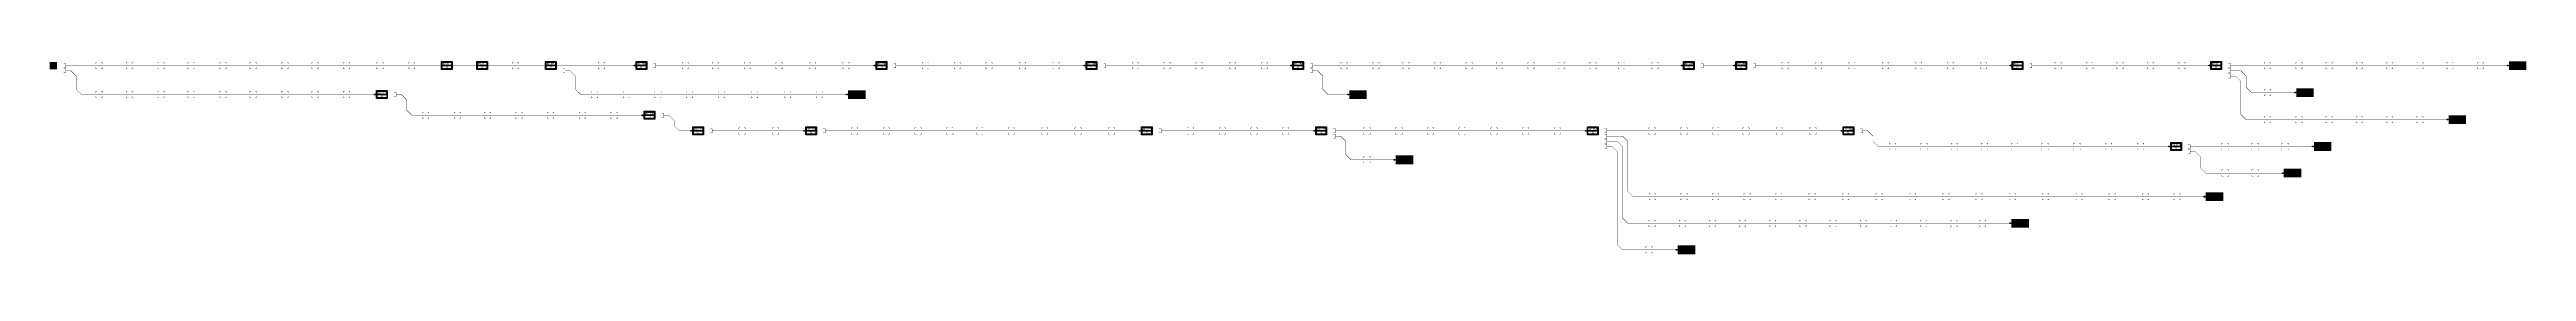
# Model space of a CAD drawing. Header units: millimetres. Extents: x -4 to 2367, y -186 to 4.
import ezdxf
from ezdxf.enums import TextEntityAlignment as Align

# ---------------------------------------------------------------- set-up
doc = ezdxf.new("R2010")
doc.units = ezdxf.units.MM
doc.header["$PDMODE"] = 35
for name, color, linetype in [('1 - 072Fo Conduite', 40, '72Fo'), ('1 - 096Fo Conduite', 30, '96Fo'), ('1 - 288Fo Conduite', 46, '288Fo'), ('1 - 432Fo Conduite', 12, 'Continuous'), ('1 - 720Fo Conduite', 1, '720Fo'), ('BPE', 122, 'Continuous'), ('BPECHB', 7, 'Continuous'), ('BPEFACADE', 7, 'Continuous'), ('NRO', 7, 'Continuous'), ('PDTCHB', 7, 'Continuous'), ('PDTCHB-AC', 7, 'Continuous'), ('PM', 7, 'Continuous')]:
    doc.layers.add(name, color=color, linetype=linetype)
doc.styles.add('arial', font='Arial')
doc.styles.add('POP', font='Arial')
doc.styles.get("Standard").update_dxf_attribs({"font": 'Arial'})
doc.styles.add('TimeNR', font='Arial')
doc.linetypes.add('288Fo', pattern='A,4,-0.5,["288Fo",Standard,S=1,R=0,X=0,Y=-0.5],-4.45', length=8.95)
doc.linetypes.add('720Fo', pattern='A,4,-0.5,["720Fo",Standard,S=1,R=0,X=0,Y=-0.5],-4.45', length=8.95)
doc.linetypes.add('72Fo', pattern='A,4,-0.5,["72Fo",Standard,S=1,R=0,X=0,Y=-0.5],-3.65', length=8.15)
doc.linetypes.add('96Fo', pattern='A,4,-0.5,["96Fo",Standard,S=1,R=0,X=0,Y=-0.5],-3.65', length=8.15)

# ---------------------------------------------------------------- blocks, each defined once
blk = doc.blocks.new('BPECHB')
at = {"color": 122, "linetype": 'Continuous', "flags": 128}
for points in [[(-5.1, 3.8), (5.1, 3.8), (5.1, -3.8), (-5.1, -3.8)], [(-4.5, 3.2), (4.5, 3.2), (4.5, -3.2), (-4.5, -3.2)]]:
    blk.add_lwpolyline(points, close=True, dxfattribs=at)
at = {"color": 122, "flags": 128}
for points in [[(-4.5, 3.2), (4.5, 3.2), (4.5, 0), (-4.5, 0)], [(-4.5, 0), (4.5, 0), (4.5, -3.2), (-4.5, -3.2)]]:
    blk.add_lwpolyline(points, close=True, dxfattribs=at)
at = {"color": 122}
blk.add_text(' BC', height=1.84, dxfattribs=at).set_placement((-4.6, 0.7))
at = {"color": 122, "flags": 1}
blk.add_attdef('NOE_NUM', text='', height=2, dxfattribs=at).set_placement((0.3, 7.2), align=Align.MIDDLE_CENTER)
at = {"color": 122, "linetype": 'ByBlock', "style": 'TimeNR'}
blk.add_attdef('NOE_NBEPIS', text='', height=1.84, dxfattribs=at).set_placement((0, 1.6), align=Align.MIDDLE_LEFT)
at = {"color": 122, "style": 'arial'}
blk.add_attdef('NOE_NBLR', text='', height=2, dxfattribs=at).set_placement((0, -1.5), align=Align.MIDDLE_CENTER)
at = {"flags": 1}
for tag, p in [('NOE_USAGE', (0.2, -7.7)), ('INF_NATURE', (0.2, -12.7)), ('INF_PROPRI', (0.2, -13.2)), ('MAT_CAPA', (0.2, -6.7)), ('ADR_VILLE', (0.2, -9.7)), ('ADR_INSEE', (0.2, -10.7)), ('NOE_TYPE', (0.2, -6.2)), ('ADR_NUM', (0.2, -8.7)), ('ADR_VOIE', (0.2, -9.2)), ('ADR_CPLT', (0.2, -10.2)), ('SEC_NUM', (0.2, -12.2)), ('MAT_REF', (0.2, -5.7)), ('ADR_CP', (0.2, -11.2)), ('.', (0.2, -8.2))]:
    blk.add_attdef(tag, text='', height=0.3, dxfattribs=at).set_placement(p, align=Align.MIDDLE_CENTER)
blk.add_attdef('NOE_POSE', text='', height=0.3, dxfattribs=at).set_placement((-0.9, -7.2), align=Align.MIDDLE_LEFT)
blk.add_attdef('INF_NUM', text='', height=0.3, dxfattribs=at).set_placement((1.2, -11.7), align=Align.MIDDLE_RIGHT)
blk = doc.blocks.new('BLKSYN.001')
at = {"layer": 'BPE', "linetype": 'ByBlock'}
ref = blk.add_blockref('BPECHB', (0, 0), dxfattribs=at)
ref.add_attrib('NOE_NBEPIS', '0', dxfattribs={"layer": '0', "height": 1.84, "style": 'TimeNR'}).set_placement((0, 1.6), align=Align.MIDDLE_LEFT)
ref.add_attrib('NOE_NBLR', '0', dxfattribs={"layer": '0', "height": 2, "style": 'arial'}).set_placement((0, -1.5), align=Align.MIDDLE_CENTER)
blk = doc.blocks.new('BLKSYN.013')
at = {"layer": 'BPE', "linetype": 'ByBlock'}
ref = blk.add_blockref('BPECHB', (0, 0), dxfattribs=at)
ref.add_attrib('NOE_NBEPIS', '0', dxfattribs={"layer": '0', "height": 1.84, "style": 'TimeNR'}).set_placement((0, 1.6), align=Align.MIDDLE_LEFT)
ref.add_attrib('NOE_NBLR', '0', dxfattribs={"layer": '0', "height": 2, "style": 'arial'}).set_placement((0, -1.5), align=Align.MIDDLE_CENTER)
blk = doc.blocks.new('BLKSYN.023')
at = {"layer": 'BPE', "linetype": 'ByBlock'}
ref = blk.add_blockref('BPECHB', (0, 0), dxfattribs=at)
ref.add_attrib('NOE_NBEPIS', '96', dxfattribs={"layer": '0', "height": 1.84, "style": 'TimeNR'}).set_placement((0, 1.6), align=Align.MIDDLE_LEFT)
ref.add_attrib('NOE_NBLR', '0', dxfattribs={"layer": '0', "height": 2, "style": 'arial'}).set_placement((0, -1.5), align=Align.MIDDLE_CENTER)
blk = doc.blocks.new('BLKSYN.090')
at = {"layer": 'BPE', "linetype": 'ByBlock'}
ref = blk.add_blockref('BPECHB', (0, 0), dxfattribs=at)
ref.add_attrib('NOE_NBEPIS', '288', dxfattribs={"layer": '0', "height": 1.84, "style": 'TimeNR'}).set_placement((0, 1.6), align=Align.MIDDLE_LEFT)
ref.add_attrib('NOE_NBLR', '0', dxfattribs={"layer": '0', "height": 2, "style": 'arial'}).set_placement((0, -1.5), align=Align.MIDDLE_CENTER)
blk = doc.blocks.new('BLKSYN.083')
at = {"layer": 'BPE', "linetype": 'ByBlock'}
ref = blk.add_blockref('BPECHB', (0, 0), dxfattribs=at)
ref.add_attrib('NOE_NBEPIS', '288', dxfattribs={"layer": '0', "height": 1.84, "style": 'TimeNR'}).set_placement((0, 1.6), align=Align.MIDDLE_LEFT)
ref.add_attrib('NOE_NBLR', '0', dxfattribs={"layer": '0', "height": 2, "style": 'arial'}).set_placement((0, -1.5), align=Align.MIDDLE_CENTER)
blk = doc.blocks.new('BLKSYN.077')
at = {"layer": 'BPE', "linetype": 'ByBlock'}
ref = blk.add_blockref('BPECHB', (0, 0), dxfattribs=at)
ref.add_attrib('NOE_NBEPIS', '288', dxfattribs={"layer": '0', "height": 1.84, "style": 'TimeNR'}).set_placement((0, 1.6), align=Align.MIDDLE_LEFT)
ref.add_attrib('NOE_NBLR', '0', dxfattribs={"layer": '0', "height": 2, "style": 'arial'}).set_placement((0, -1.5), align=Align.MIDDLE_CENTER)
blk = doc.blocks.new('BLKSYN.071')
at = {"layer": 'BPE', "linetype": 'ByBlock'}
ref = blk.add_blockref('BPECHB', (0, 0), dxfattribs=at)
ref.add_attrib('NOE_NBEPIS', '288', dxfattribs={"layer": '0', "height": 1.84, "style": 'TimeNR'}).set_placement((0, 1.6), align=Align.MIDDLE_LEFT)
ref.add_attrib('NOE_NBLR', '0', dxfattribs={"layer": '0', "height": 2, "style": 'arial'}).set_placement((0, -1.5), align=Align.MIDDLE_CENTER)
blk = doc.blocks.new('BLKSYN.058')
at = {"layer": 'BPE', "linetype": 'ByBlock'}
ref = blk.add_blockref('BPECHB', (0, 0), dxfattribs=at)
ref.add_attrib('NOE_NBEPIS', '288', dxfattribs={"layer": '0', "height": 1.84, "style": 'TimeNR'}).set_placement((0, 1.6), align=Align.MIDDLE_LEFT)
ref.add_attrib('NOE_NBLR', '0', dxfattribs={"layer": '0', "height": 2, "style": 'arial'}).set_placement((0, -1.5), align=Align.MIDDLE_CENTER)
blk = doc.blocks.new('BLKSYN.057')
at = {"layer": 'BPE', "linetype": 'ByBlock'}
ref = blk.add_blockref('BPECHB', (0, 0), dxfattribs=at)
ref.add_attrib('NOE_NBEPIS', '288', dxfattribs={"layer": '0', "height": 1.84, "style": 'TimeNR'}).set_placement((0, 1.6), align=Align.MIDDLE_LEFT)
ref.add_attrib('NOE_NBLR', '0', dxfattribs={"layer": '0', "height": 2, "style": 'arial'}).set_placement((0, -1.5), align=Align.MIDDLE_CENTER)
blk = doc.blocks.new('BLKSYN.049')
at = {"layer": 'BPE', "linetype": 'ByBlock'}
ref = blk.add_blockref('BPECHB', (0, 0), dxfattribs=at)
ref.add_attrib('NOE_NBEPIS', '0', dxfattribs={"layer": '0', "height": 1.84, "style": 'TimeNR'}).set_placement((0, 1.6), align=Align.MIDDLE_LEFT)
ref.add_attrib('NOE_NBLR', '0', dxfattribs={"layer": '0', "height": 2, "style": 'arial'}).set_placement((0, -1.5), align=Align.MIDDLE_CENTER)
blk = doc.blocks.new('BLKSYN.043')
at = {"layer": 'BPE', "linetype": 'ByBlock'}
ref = blk.add_blockref('BPECHB', (0, 0), dxfattribs=at)
ref.add_attrib('NOE_NBEPIS', '0', dxfattribs={"layer": '0', "height": 1.84, "style": 'TimeNR'}).set_placement((0, 1.6), align=Align.MIDDLE_LEFT)
ref.add_attrib('NOE_NBLR', '0', dxfattribs={"layer": '0', "height": 2, "style": 'arial'}).set_placement((0, -1.5), align=Align.MIDDLE_CENTER)
blk = doc.blocks.new('BLKSYN.186')
at = {"layer": 'BPE', "linetype": 'ByBlock'}
ref = blk.add_blockref('BPECHB', (0, 0), dxfattribs=at)
ref.add_attrib('NOE_NBEPIS', '720', dxfattribs={"layer": '0', "height": 1.84, "style": 'TimeNR'}).set_placement((0, 1.6), align=Align.MIDDLE_LEFT)
ref.add_attrib('NOE_NBLR', '0', dxfattribs={"layer": '0', "height": 2, "style": 'arial'}).set_placement((0, -1.5), align=Align.MIDDLE_CENTER)
blk = doc.blocks.new('BLKSYN.178')
at = {"layer": 'BPE', "linetype": 'ByBlock'}
ref = blk.add_blockref('BPECHB', (0, 0), dxfattribs=at)
ref.add_attrib('NOE_NBEPIS', '720', dxfattribs={"layer": '0', "height": 1.84, "style": 'TimeNR'}).set_placement((0, 1.6), align=Align.MIDDLE_LEFT)
ref.add_attrib('NOE_NBLR', '0', dxfattribs={"layer": '0', "height": 2, "style": 'arial'}).set_placement((0, -1.5), align=Align.MIDDLE_CENTER)
blk = doc.blocks.new('BLKSYN.177')
at = {"layer": 'BPE', "linetype": 'ByBlock'}
ref = blk.add_blockref('BPECHB', (0, 0), dxfattribs=at)
ref.add_attrib('NOE_NBEPIS', '720', dxfattribs={"layer": '0', "height": 1.84, "style": 'TimeNR'}).set_placement((0, 1.6), align=Align.MIDDLE_LEFT)
ref.add_attrib('NOE_NBLR', '0', dxfattribs={"layer": '0', "height": 2, "style": 'arial'}).set_placement((0, -1.5), align=Align.MIDDLE_CENTER)
blk = doc.blocks.new('BLKSYN.174')
at = {"layer": 'BPE', "linetype": 'ByBlock'}
ref = blk.add_blockref('BPECHB', (0, 0), dxfattribs=at)
ref.add_attrib('NOE_NBEPIS', '720', dxfattribs={"layer": '0', "height": 1.84, "style": 'TimeNR'}).set_placement((0, 1.6), align=Align.MIDDLE_LEFT)
ref.add_attrib('NOE_NBLR', '0', dxfattribs={"layer": '0', "height": 2, "style": 'arial'}).set_placement((0, -1.5), align=Align.MIDDLE_CENTER)
blk = doc.blocks.new('BLKSYN.164')
at = {"layer": 'BPE', "linetype": 'ByBlock'}
ref = blk.add_blockref('BPECHB', (0, 0), dxfattribs=at)
ref.add_attrib('NOE_NBEPIS', '720', dxfattribs={"layer": '0', "height": 1.84, "style": 'TimeNR'}).set_placement((0, 1.6), align=Align.MIDDLE_LEFT)
ref.add_attrib('NOE_NBLR', '0', dxfattribs={"layer": '0', "height": 2, "style": 'arial'}).set_placement((0, -1.5), align=Align.MIDDLE_CENTER)
blk = doc.blocks.new('BLKSYN.159')
at = {"layer": 'BPE', "linetype": 'ByBlock'}
ref = blk.add_blockref('BPECHB', (0, 0), dxfattribs=at)
ref.add_attrib('NOE_NBEPIS', '720', dxfattribs={"layer": '0', "height": 1.84, "style": 'TimeNR'}).set_placement((0, 1.6), align=Align.MIDDLE_LEFT)
ref.add_attrib('NOE_NBLR', '0', dxfattribs={"layer": '0', "height": 2, "style": 'arial'}).set_placement((0, -1.5), align=Align.MIDDLE_CENTER)
blk = doc.blocks.new('BLKSYN.149')
at = {"layer": 'BPE', "linetype": 'ByBlock'}
ref = blk.add_blockref('BPECHB', (0, 0), dxfattribs=at)
ref.add_attrib('NOE_NBEPIS', '252', dxfattribs={"layer": '0', "height": 1.84, "style": 'TimeNR'}).set_placement((0, 1.6), align=Align.MIDDLE_LEFT)
ref.add_attrib('NOE_NBLR', '0', dxfattribs={"layer": '0', "height": 2, "style": 'arial'}).set_placement((0, -1.5), align=Align.MIDDLE_CENTER)
blk = doc.blocks.new('BLKSYN.109')
at = {"layer": 'BPE', "linetype": 'ByBlock'}
ref = blk.add_blockref('BPECHB', (0, 0), dxfattribs=at)
ref.add_attrib('NOE_NBEPIS', '156', dxfattribs={"layer": '0', "height": 1.84, "style": 'TimeNR'}).set_placement((0, 1.6), align=Align.MIDDLE_LEFT)
ref.add_attrib('NOE_NBLR', '0', dxfattribs={"layer": '0', "height": 2, "style": 'arial'}).set_placement((0, -1.5), align=Align.MIDDLE_CENTER)
blk = doc.blocks.new('BLKSYN.099')
at = {"layer": 'BPE', "linetype": 'ByBlock'}
ref = blk.add_blockref('BPECHB', (0, 0), dxfattribs=at)
ref.add_attrib('NOE_NBEPIS', '156', dxfattribs={"layer": '0', "height": 1.84, "style": 'TimeNR'}).set_placement((0, 1.6), align=Align.MIDDLE_LEFT)
ref.add_attrib('NOE_NBLR', '0', dxfattribs={"layer": '0', "height": 2, "style": 'arial'}).set_placement((0, -1.5), align=Align.MIDDLE_CENTER)
blk = doc.blocks.new('PDTCHB-AC')
at = {"layer": 'BPEFACADE', "color": 10, "linetype": 'Continuous', "const_width": 0.3, "flags": 128}
for points in [[(-3.109863, 1.852839), (-3.109985, 3.09603), (-1.890085, 3.09603)], [(3.09515, 1.854033), (3.095272, 3.097224), (1.875372, 3.097224)], [(-1.866312, -3.016638), (-3.109503, -3.016961), (-3.1097, -1.797061)], [(3.097978, -1.776809), (3.097978, -3.02), (1.872531, -3.02)]]:
    blk.add_lwpolyline(points, dxfattribs=at)
blk = doc.blocks.new('BLKSYN.002')
at = {"layer": 'BPECHB', "linetype": 'ByBlock'}
blk.add_blockref('PDTCHB-AC', (0, 0), dxfattribs=at)
blk = doc.blocks.new('BLKSYN.022')
at = {"layer": 'PDTCHB', "linetype": 'ByBlock'}
blk.add_blockref('PDTCHB-AC', (0, 0), dxfattribs=at)
blk = doc.blocks.new('BLKSYN.033')
at = {"layer": 'PDTCHB', "linetype": 'ByBlock'}
blk.add_blockref('PDTCHB-AC', (0, 0), dxfattribs=at)
blk = doc.blocks.new('BLKSYN.035')
at = {"layer": 'PM', "linetype": 'ByBlock'}
blk.add_blockref('PDTCHB-AC', (0, 0), dxfattribs=at)
blk = doc.blocks.new('BLKSYN.042')
at = {"layer": 'PDTCHB', "linetype": 'ByBlock'}
blk.add_blockref('PDTCHB-AC', (0, 0), dxfattribs=at)
blk = doc.blocks.new('BLKSYN.050')
at = {"layer": 'BPECHB', "linetype": 'ByBlock'}
blk.add_blockref('PDTCHB-AC', (0, 0), dxfattribs=at)
blk = doc.blocks.new('BLKSYN.051')
at = {"layer": 'PDTCHB-AC', "linetype": 'ByBlock'}
blk.add_blockref('PDTCHB-AC', (0, 0), dxfattribs=at)
blk = doc.blocks.new('BLKSYN.052')
at = {"layer": 'PDTCHB-AC', "linetype": 'ByBlock'}
blk.add_blockref('PDTCHB-AC', (0, 0), dxfattribs=at)
blk = doc.blocks.new('BLKSYN.053')
at = {"layer": 'PDTCHB-AC', "linetype": 'ByBlock'}
blk.add_blockref('PDTCHB-AC', (0, 0), dxfattribs=at)
blk = doc.blocks.new('BLKSYN.054')
at = {"layer": 'PDTCHB-AC', "linetype": 'ByBlock'}
blk.add_blockref('PDTCHB-AC', (0, 0), dxfattribs=at)
blk = doc.blocks.new('BLKSYN.068')
at = {"layer": 'PDTCHB', "linetype": 'ByBlock'}
blk.add_blockref('PDTCHB-AC', (0, 0), dxfattribs=at)
blk = doc.blocks.new('BLKSYN.069')
at = {"layer": 'PDTCHB-AC', "linetype": 'ByBlock'}
blk.add_blockref('PDTCHB-AC', (0, 0), dxfattribs=at)
blk = doc.blocks.new('BLKSYN.095')
at = {"layer": 'PDTCHB', "linetype": 'ByBlock'}
blk.add_blockref('PDTCHB-AC', (0, 0), dxfattribs=at)
blk = doc.blocks.new('BLKSYN.098')
at = {"layer": 'PDTCHB', "linetype": 'ByBlock'}
blk.add_blockref('PDTCHB-AC', (0, 0), dxfattribs=at)
blk = doc.blocks.new('BLKSYN.133')
at = {"layer": 'PDTCHB', "linetype": 'ByBlock'}
blk.add_blockref('PDTCHB-AC', (0, 0), dxfattribs=at)
blk = doc.blocks.new('BLKSYN.146')
at = {"layer": 'PDTCHB', "linetype": 'ByBlock'}
blk.add_blockref('PDTCHB-AC', (0, 0), dxfattribs=at)
blk = doc.blocks.new('BLKSYN.148')
at = {"layer": 'PM', "linetype": 'ByBlock'}
blk.add_blockref('PDTCHB-AC', (0, 0), dxfattribs=at)
blk = doc.blocks.new('BLKSYN.158')
at = {"layer": 'PM', "linetype": 'ByBlock'}
blk.add_blockref('PDTCHB-AC', (0, 0), dxfattribs=at)
blk = doc.blocks.new('BLKSYN.187')
at = {"layer": 'BPECHB', "linetype": 'ByBlock'}
blk.add_blockref('PDTCHB-AC', (0, 0), dxfattribs=at)
blk = doc.blocks.new('PDTCHB')
at = {"layer": 'BPEFACADE', "color": 7, "linetype": 'Continuous', "const_width": 0.3, "flags": 128}
for points in [[(-3.109863, 1.852839), (-3.109985, 3.09603), (-1.890085, 3.09603)], [(3.09515, 1.854033), (3.095272, 3.097224), (1.875372, 3.097224)], [(-1.866312, -3.016638), (-3.109503, -3.016961), (-3.1097, -1.797061)], [(3.097978, -1.776809), (3.097978, -3.02), (1.872531, -3.02)]]:
    blk.add_lwpolyline(points, dxfattribs=at)
blk = doc.blocks.new('BLKSYN.003')
at = {"layer": 'PDTCHB-AC', "linetype": 'ByBlock'}
blk.add_blockref('PDTCHB', (0, 0), dxfattribs=at)
blk = doc.blocks.new('BLKSYN.004')
at = {"layer": 'PDTCHB', "linetype": 'ByBlock'}
blk.add_blockref('PDTCHB', (0, 0), dxfattribs=at)
blk = doc.blocks.new('BLKSYN.005')
at = {"layer": 'PDTCHB', "linetype": 'ByBlock'}
blk.add_blockref('PDTCHB', (0, 0), dxfattribs=at)
blk = doc.blocks.new('BLKSYN.006')
at = {"layer": 'PDTCHB', "linetype": 'ByBlock'}
blk.add_blockref('PDTCHB', (0, 0), dxfattribs=at)
blk = doc.blocks.new('BLKSYN.007')
at = {"layer": 'PDTCHB', "linetype": 'ByBlock'}
blk.add_blockref('PDTCHB', (0, 0), dxfattribs=at)
blk = doc.blocks.new('BLKSYN.008')
at = {"layer": 'PDTCHB', "linetype": 'ByBlock'}
blk.add_blockref('PDTCHB', (0, 0), dxfattribs=at)
blk = doc.blocks.new('BLKSYN.009')
at = {"layer": 'PDTCHB', "linetype": 'ByBlock'}
blk.add_blockref('PDTCHB', (0, 0), dxfattribs=at)
blk = doc.blocks.new('BLKSYN.010')
at = {"layer": 'PDTCHB', "linetype": 'ByBlock'}
blk.add_blockref('PDTCHB', (0, 0), dxfattribs=at)
blk = doc.blocks.new('BLKSYN.011')
at = {"layer": 'PDTCHB', "linetype": 'ByBlock'}
blk.add_blockref('PDTCHB', (0, 0), dxfattribs=at)
blk = doc.blocks.new('BLKSYN.012')
at = {"layer": 'PDTCHB', "linetype": 'ByBlock'}
blk.add_blockref('PDTCHB', (0, 0), dxfattribs=at)
blk = doc.blocks.new('BLKSYN.015')
at = {"layer": 'PM', "linetype": 'ByBlock'}
blk.add_blockref('PDTCHB', (0, 0), dxfattribs=at)
blk = doc.blocks.new('BLKSYN.016')
at = {"layer": 'PDTCHB', "linetype": 'ByBlock'}
blk.add_blockref('PDTCHB', (0, 0), dxfattribs=at)
blk = doc.blocks.new('BLKSYN.017')
at = {"layer": 'PDTCHB', "linetype": 'ByBlock'}
blk.add_blockref('PDTCHB', (0, 0), dxfattribs=at)
blk = doc.blocks.new('BLKSYN.018')
at = {"layer": 'PDTCHB', "linetype": 'ByBlock'}
blk.add_blockref('PDTCHB', (0, 0), dxfattribs=at)
blk = doc.blocks.new('BLKSYN.019')
at = {"layer": 'PDTCHB', "linetype": 'ByBlock'}
blk.add_blockref('PDTCHB', (0, 0), dxfattribs=at)
blk = doc.blocks.new('BLKSYN.020')
at = {"layer": 'PDTCHB', "linetype": 'ByBlock'}
blk.add_blockref('PDTCHB', (0, 0), dxfattribs=at)
blk = doc.blocks.new('BLKSYN.021')
at = {"layer": 'PDTCHB', "linetype": 'ByBlock'}
blk.add_blockref('PDTCHB', (0, 0), dxfattribs=at)
blk = doc.blocks.new('BLKSYN.024')
at = {"layer": 'BPECHB', "linetype": 'ByBlock'}
blk.add_blockref('PDTCHB', (0, 0), dxfattribs=at)
blk = doc.blocks.new('BLKSYN.026')
at = {"layer": 'PM', "linetype": 'ByBlock'}
blk.add_blockref('PDTCHB', (0, 0), dxfattribs=at)
blk = doc.blocks.new('BLKSYN.027')
at = {"layer": 'PDTCHB', "linetype": 'ByBlock'}
blk.add_blockref('PDTCHB', (0, 0), dxfattribs=at)
blk = doc.blocks.new('BLKSYN.028')
at = {"layer": 'PDTCHB', "linetype": 'ByBlock'}
blk.add_blockref('PDTCHB', (0, 0), dxfattribs=at)
blk = doc.blocks.new('BLKSYN.029')
at = {"layer": 'PDTCHB', "linetype": 'ByBlock'}
blk.add_blockref('PDTCHB', (0, 0), dxfattribs=at)
blk = doc.blocks.new('BLKSYN.030')
at = {"layer": 'PDTCHB', "linetype": 'ByBlock'}
blk.add_blockref('PDTCHB', (0, 0), dxfattribs=at)
blk = doc.blocks.new('BLKSYN.031')
at = {"layer": 'PDTCHB', "linetype": 'ByBlock'}
blk.add_blockref('PDTCHB', (0, 0), dxfattribs=at)
blk = doc.blocks.new('BLKSYN.032')
at = {"layer": 'PDTCHB', "linetype": 'ByBlock'}
blk.add_blockref('PDTCHB', (0, 0), dxfattribs=at)
blk = doc.blocks.new('BLKSYN.037')
at = {"layer": 'PM', "linetype": 'ByBlock'}
blk.add_blockref('PDTCHB', (0, 0), dxfattribs=at)
blk = doc.blocks.new('BLKSYN.038')
at = {"layer": 'PDTCHB', "linetype": 'ByBlock'}
blk.add_blockref('PDTCHB', (0, 0), dxfattribs=at)
blk = doc.blocks.new('BLKSYN.039')
at = {"layer": 'PDTCHB', "linetype": 'ByBlock'}
blk.add_blockref('PDTCHB', (0, 0), dxfattribs=at)
blk = doc.blocks.new('BLKSYN.040')
at = {"layer": 'PDTCHB', "linetype": 'ByBlock'}
blk.add_blockref('PDTCHB', (0, 0), dxfattribs=at)
blk = doc.blocks.new('BLKSYN.041')
at = {"layer": 'PDTCHB', "linetype": 'ByBlock'}
blk.add_blockref('PDTCHB', (0, 0), dxfattribs=at)
blk = doc.blocks.new('BLKSYN.044')
at = {"layer": 'BPECHB', "linetype": 'ByBlock'}
blk.add_blockref('PDTCHB', (0, 0), dxfattribs=at)
blk = doc.blocks.new('BLKSYN.045')
at = {"layer": 'PDTCHB', "linetype": 'ByBlock'}
blk.add_blockref('PDTCHB', (0, 0), dxfattribs=at)
blk = doc.blocks.new('BLKSYN.046')
at = {"layer": 'PDTCHB', "linetype": 'ByBlock'}
blk.add_blockref('PDTCHB', (0, 0), dxfattribs=at)
blk = doc.blocks.new('BLKSYN.047')
at = {"layer": 'PDTCHB', "linetype": 'ByBlock'}
blk.add_blockref('PDTCHB', (0, 0), dxfattribs=at)
blk = doc.blocks.new('BLKSYN.048')
at = {"layer": 'PDTCHB', "linetype": 'ByBlock'}
blk.add_blockref('PDTCHB', (0, 0), dxfattribs=at)
blk = doc.blocks.new('BLKSYN.055')
at = {"layer": 'PDTCHB-AC', "linetype": 'ByBlock'}
blk.add_blockref('PDTCHB', (0, 0), dxfattribs=at)
blk = doc.blocks.new('BLKSYN.056')
at = {"layer": 'PDTCHB', "linetype": 'ByBlock'}
blk.add_blockref('PDTCHB', (0, 0), dxfattribs=at)
blk = doc.blocks.new('BLKSYN.059')
at = {"layer": 'BPECHB', "linetype": 'ByBlock'}
blk.add_blockref('PDTCHB', (0, 0), dxfattribs=at)
blk = doc.blocks.new('BLKSYN.060')
at = {"layer": 'PDTCHB', "linetype": 'ByBlock'}
blk.add_blockref('PDTCHB', (0, 0), dxfattribs=at)
blk = doc.blocks.new('BLKSYN.061')
at = {"layer": 'PDTCHB', "linetype": 'ByBlock'}
blk.add_blockref('PDTCHB', (0, 0), dxfattribs=at)
blk = doc.blocks.new('BLKSYN.062')
at = {"layer": 'PDTCHB', "linetype": 'ByBlock'}
blk.add_blockref('PDTCHB', (0, 0), dxfattribs=at)
blk = doc.blocks.new('BLKSYN.063')
at = {"layer": 'PDTCHB', "linetype": 'ByBlock'}
blk.add_blockref('PDTCHB', (0, 0), dxfattribs=at)
blk = doc.blocks.new('BLKSYN.064')
at = {"layer": 'PDTCHB', "linetype": 'ByBlock'}
blk.add_blockref('PDTCHB', (0, 0), dxfattribs=at)
blk = doc.blocks.new('BLKSYN.065')
at = {"layer": 'PDTCHB', "linetype": 'ByBlock'}
blk.add_blockref('PDTCHB', (0, 0), dxfattribs=at)
blk = doc.blocks.new('BLKSYN.066')
at = {"layer": 'PDTCHB', "linetype": 'ByBlock'}
blk.add_blockref('PDTCHB', (0, 0), dxfattribs=at)
blk = doc.blocks.new('BLKSYN.067')
at = {"layer": 'PDTCHB', "linetype": 'ByBlock'}
blk.add_blockref('PDTCHB', (0, 0), dxfattribs=at)
blk = doc.blocks.new('BLKSYN.072')
at = {"layer": 'BPECHB', "linetype": 'ByBlock'}
blk.add_blockref('PDTCHB', (0, 0), dxfattribs=at)
blk = doc.blocks.new('BLKSYN.073')
at = {"layer": 'PDTCHB', "linetype": 'ByBlock'}
blk.add_blockref('PDTCHB', (0, 0), dxfattribs=at)
blk = doc.blocks.new('BLKSYN.074')
at = {"layer": 'PDTCHB', "linetype": 'ByBlock'}
blk.add_blockref('PDTCHB', (0, 0), dxfattribs=at)
blk = doc.blocks.new('BLKSYN.075')
at = {"layer": 'PDTCHB', "linetype": 'ByBlock'}
blk.add_blockref('PDTCHB', (0, 0), dxfattribs=at)
blk = doc.blocks.new('BLKSYN.076')
at = {"layer": 'PDTCHB', "linetype": 'ByBlock'}
blk.add_blockref('PDTCHB', (0, 0), dxfattribs=at)
blk = doc.blocks.new('BLKSYN.078')
at = {"layer": 'BPECHB', "linetype": 'ByBlock'}
blk.add_blockref('PDTCHB', (0, 0), dxfattribs=at)
blk = doc.blocks.new('BLKSYN.079')
at = {"layer": 'PDTCHB', "linetype": 'ByBlock'}
blk.add_blockref('PDTCHB', (0, 0), dxfattribs=at)
blk = doc.blocks.new('BLKSYN.080')
at = {"layer": 'PDTCHB', "linetype": 'ByBlock'}
blk.add_blockref('PDTCHB', (0, 0), dxfattribs=at)
blk = doc.blocks.new('BLKSYN.081')
at = {"layer": 'PDTCHB', "linetype": 'ByBlock'}
blk.add_blockref('PDTCHB', (0, 0), dxfattribs=at)
blk = doc.blocks.new('BLKSYN.082')
at = {"layer": 'PDTCHB', "linetype": 'ByBlock'}
blk.add_blockref('PDTCHB', (0, 0), dxfattribs=at)
blk = doc.blocks.new('BLKSYN.084')
at = {"layer": 'BPECHB', "linetype": 'ByBlock'}
blk.add_blockref('PDTCHB', (0, 0), dxfattribs=at)
blk = doc.blocks.new('BLKSYN.085')
at = {"layer": 'PDTCHB', "linetype": 'ByBlock'}
blk.add_blockref('PDTCHB', (0, 0), dxfattribs=at)
blk = doc.blocks.new('BLKSYN.086')
at = {"layer": 'PDTCHB', "linetype": 'ByBlock'}
blk.add_blockref('PDTCHB', (0, 0), dxfattribs=at)
blk = doc.blocks.new('BLKSYN.087')
at = {"layer": 'PDTCHB', "linetype": 'ByBlock'}
blk.add_blockref('PDTCHB', (0, 0), dxfattribs=at)
blk = doc.blocks.new('BLKSYN.088')
at = {"layer": 'PDTCHB', "linetype": 'ByBlock'}
blk.add_blockref('PDTCHB', (0, 0), dxfattribs=at)
blk = doc.blocks.new('BLKSYN.089')
at = {"layer": 'PDTCHB', "linetype": 'ByBlock'}
blk.add_blockref('PDTCHB', (0, 0), dxfattribs=at)
blk = doc.blocks.new('BLKSYN.091')
at = {"layer": 'BPECHB', "linetype": 'ByBlock'}
blk.add_blockref('PDTCHB', (0, 0), dxfattribs=at)
blk = doc.blocks.new('BLKSYN.093')
at = {"layer": 'PM', "linetype": 'ByBlock'}
blk.add_blockref('PDTCHB', (0, 0), dxfattribs=at)
blk = doc.blocks.new('BLKSYN.094')
at = {"layer": 'PDTCHB', "linetype": 'ByBlock'}
blk.add_blockref('PDTCHB', (0, 0), dxfattribs=at)
blk = doc.blocks.new('BLKSYN.097')
at = {"layer": 'PM', "linetype": 'ByBlock'}
blk.add_blockref('PDTCHB', (0, 0), dxfattribs=at)
blk = doc.blocks.new('BLKSYN.100')
at = {"layer": 'BPECHB', "linetype": 'ByBlock'}
blk.add_blockref('PDTCHB', (0, 0), dxfattribs=at)
blk = doc.blocks.new('BLKSYN.101')
at = {"layer": 'PDTCHB', "linetype": 'ByBlock'}
blk.add_blockref('PDTCHB', (0, 0), dxfattribs=at)
blk = doc.blocks.new('BLKSYN.102')
at = {"layer": 'PDTCHB', "linetype": 'ByBlock'}
blk.add_blockref('PDTCHB', (0, 0), dxfattribs=at)
blk = doc.blocks.new('BLKSYN.103')
at = {"layer": 'PDTCHB', "linetype": 'ByBlock'}
blk.add_blockref('PDTCHB', (0, 0), dxfattribs=at)
blk = doc.blocks.new('BLKSYN.104')
at = {"layer": 'PDTCHB', "linetype": 'ByBlock'}
blk.add_blockref('PDTCHB', (0, 0), dxfattribs=at)
blk = doc.blocks.new('BLKSYN.105')
at = {"layer": 'PDTCHB', "linetype": 'ByBlock'}
blk.add_blockref('PDTCHB', (0, 0), dxfattribs=at)
blk = doc.blocks.new('BLKSYN.106')
at = {"layer": 'PDTCHB', "linetype": 'ByBlock'}
blk.add_blockref('PDTCHB', (0, 0), dxfattribs=at)
blk = doc.blocks.new('BLKSYN.107')
at = {"layer": 'PDTCHB', "linetype": 'ByBlock'}
blk.add_blockref('PDTCHB', (0, 0), dxfattribs=at)
blk = doc.blocks.new('BLKSYN.108')
at = {"layer": 'PDTCHB', "linetype": 'ByBlock'}
blk.add_blockref('PDTCHB', (0, 0), dxfattribs=at)
blk = doc.blocks.new('BLKSYN.110')
at = {"layer": 'BPECHB', "linetype": 'ByBlock'}
blk.add_blockref('PDTCHB', (0, 0), dxfattribs=at)
blk = doc.blocks.new('BLKSYN.111')
at = {"layer": 'PDTCHB', "linetype": 'ByBlock'}
blk.add_blockref('PDTCHB', (0, 0), dxfattribs=at)
blk = doc.blocks.new('BLKSYN.112')
at = {"layer": 'PDTCHB', "linetype": 'ByBlock'}
blk.add_blockref('PDTCHB', (0, 0), dxfattribs=at)
blk = doc.blocks.new('BLKSYN.113')
at = {"layer": 'PDTCHB', "linetype": 'ByBlock'}
blk.add_blockref('PDTCHB', (0, 0), dxfattribs=at)
blk = doc.blocks.new('BLKSYN.114')
at = {"layer": 'PDTCHB', "linetype": 'ByBlock'}
blk.add_blockref('PDTCHB', (0, 0), dxfattribs=at)
blk = doc.blocks.new('BLKSYN.115')
at = {"layer": 'PDTCHB', "linetype": 'ByBlock'}
blk.add_blockref('PDTCHB', (0, 0), dxfattribs=at)
blk = doc.blocks.new('BLKSYN.117')
at = {"layer": 'PM', "linetype": 'ByBlock'}
blk.add_blockref('PDTCHB', (0, 0), dxfattribs=at)
blk = doc.blocks.new('BLKSYN.118')
at = {"layer": 'PDTCHB', "linetype": 'ByBlock'}
blk.add_blockref('PDTCHB', (0, 0), dxfattribs=at)
blk = doc.blocks.new('BLKSYN.119')
at = {"layer": 'PDTCHB', "linetype": 'ByBlock'}
blk.add_blockref('PDTCHB', (0, 0), dxfattribs=at)
blk = doc.blocks.new('BLKSYN.120')
at = {"layer": 'PDTCHB', "linetype": 'ByBlock'}
blk.add_blockref('PDTCHB', (0, 0), dxfattribs=at)
blk = doc.blocks.new('BLKSYN.121')
at = {"layer": 'PDTCHB', "linetype": 'ByBlock'}
blk.add_blockref('PDTCHB', (0, 0), dxfattribs=at)
blk = doc.blocks.new('BLKSYN.122')
at = {"layer": 'PDTCHB', "linetype": 'ByBlock'}
blk.add_blockref('PDTCHB', (0, 0), dxfattribs=at)
blk = doc.blocks.new('BLKSYN.123')
at = {"layer": 'PDTCHB', "linetype": 'ByBlock'}
blk.add_blockref('PDTCHB', (0, 0), dxfattribs=at)
blk = doc.blocks.new('BLKSYN.124')
at = {"layer": 'PDTCHB', "linetype": 'ByBlock'}
blk.add_blockref('PDTCHB', (0, 0), dxfattribs=at)
blk = doc.blocks.new('BLKSYN.125')
at = {"layer": 'PDTCHB', "linetype": 'ByBlock'}
blk.add_blockref('PDTCHB', (0, 0), dxfattribs=at)
blk = doc.blocks.new('BLKSYN.126')
at = {"layer": 'PDTCHB', "linetype": 'ByBlock'}
blk.add_blockref('PDTCHB', (0, 0), dxfattribs=at)
blk = doc.blocks.new('BLKSYN.127')
at = {"layer": 'PDTCHB', "linetype": 'ByBlock'}
blk.add_blockref('PDTCHB', (0, 0), dxfattribs=at)
blk = doc.blocks.new('BLKSYN.128')
at = {"layer": 'PDTCHB', "linetype": 'ByBlock'}
blk.add_blockref('PDTCHB', (0, 0), dxfattribs=at)
blk = doc.blocks.new('BLKSYN.129')
at = {"layer": 'PDTCHB', "linetype": 'ByBlock'}
blk.add_blockref('PDTCHB', (0, 0), dxfattribs=at)
blk = doc.blocks.new('BLKSYN.130')
at = {"layer": 'PDTCHB', "linetype": 'ByBlock'}
blk.add_blockref('PDTCHB', (0, 0), dxfattribs=at)
blk = doc.blocks.new('BLKSYN.131')
at = {"layer": 'PDTCHB', "linetype": 'ByBlock'}
blk.add_blockref('PDTCHB', (0, 0), dxfattribs=at)
blk = doc.blocks.new('BLKSYN.132')
at = {"layer": 'PDTCHB', "linetype": 'ByBlock'}
blk.add_blockref('PDTCHB', (0, 0), dxfattribs=at)
blk = doc.blocks.new('BLKSYN.135')
at = {"layer": 'PM', "linetype": 'ByBlock'}
blk.add_blockref('PDTCHB', (0, 0), dxfattribs=at)
blk = doc.blocks.new('BLKSYN.136')
at = {"layer": 'PDTCHB', "linetype": 'ByBlock'}
blk.add_blockref('PDTCHB', (0, 0), dxfattribs=at)
blk = doc.blocks.new('BLKSYN.137')
at = {"layer": 'PDTCHB', "linetype": 'ByBlock'}
blk.add_blockref('PDTCHB', (0, 0), dxfattribs=at)
blk = doc.blocks.new('BLKSYN.138')
at = {"layer": 'PDTCHB', "linetype": 'ByBlock'}
blk.add_blockref('PDTCHB', (0, 0), dxfattribs=at)
blk = doc.blocks.new('BLKSYN.139')
at = {"layer": 'PDTCHB', "linetype": 'ByBlock'}
blk.add_blockref('PDTCHB', (0, 0), dxfattribs=at)
blk = doc.blocks.new('BLKSYN.140')
at = {"layer": 'PDTCHB', "linetype": 'ByBlock'}
blk.add_blockref('PDTCHB', (0, 0), dxfattribs=at)
blk = doc.blocks.new('BLKSYN.141')
at = {"layer": 'PDTCHB', "linetype": 'ByBlock'}
blk.add_blockref('PDTCHB', (0, 0), dxfattribs=at)
blk = doc.blocks.new('BLKSYN.142')
at = {"layer": 'PDTCHB', "linetype": 'ByBlock'}
blk.add_blockref('PDTCHB', (0, 0), dxfattribs=at)
blk = doc.blocks.new('BLKSYN.143')
at = {"layer": 'PDTCHB', "linetype": 'ByBlock'}
blk.add_blockref('PDTCHB', (0, 0), dxfattribs=at)
blk = doc.blocks.new('BLKSYN.144')
at = {"layer": 'PDTCHB', "linetype": 'ByBlock'}
blk.add_blockref('PDTCHB', (0, 0), dxfattribs=at)
blk = doc.blocks.new('BLKSYN.145')
at = {"layer": 'PDTCHB', "linetype": 'ByBlock'}
blk.add_blockref('PDTCHB', (0, 0), dxfattribs=at)
blk = doc.blocks.new('BLKSYN.150')
at = {"layer": 'BPECHB', "linetype": 'ByBlock'}
blk.add_blockref('PDTCHB', (0, 0), dxfattribs=at)
blk = doc.blocks.new('BLKSYN.151')
at = {"layer": 'PDTCHB', "linetype": 'ByBlock'}
blk.add_blockref('PDTCHB', (0, 0), dxfattribs=at)
blk = doc.blocks.new('BLKSYN.152')
at = {"layer": 'PDTCHB', "linetype": 'ByBlock'}
blk.add_blockref('PDTCHB', (0, 0), dxfattribs=at)
blk = doc.blocks.new('BLKSYN.153')
at = {"layer": 'PDTCHB', "linetype": 'ByBlock'}
blk.add_blockref('PDTCHB', (0, 0), dxfattribs=at)
blk = doc.blocks.new('BLKSYN.154')
at = {"layer": 'PDTCHB', "linetype": 'ByBlock'}
blk.add_blockref('PDTCHB', (0, 0), dxfattribs=at)
blk = doc.blocks.new('BLKSYN.155')
at = {"layer": 'PDTCHB', "linetype": 'ByBlock'}
blk.add_blockref('PDTCHB', (0, 0), dxfattribs=at)
blk = doc.blocks.new('BLKSYN.156')
at = {"layer": 'PDTCHB', "linetype": 'ByBlock'}
blk.add_blockref('PDTCHB', (0, 0), dxfattribs=at)
blk = doc.blocks.new('BLKSYN.160')
at = {"layer": 'BPECHB', "linetype": 'ByBlock'}
blk.add_blockref('PDTCHB', (0, 0), dxfattribs=at)
blk = doc.blocks.new('BLKSYN.161')
at = {"layer": 'PDTCHB', "linetype": 'ByBlock'}
blk.add_blockref('PDTCHB', (0, 0), dxfattribs=at)
blk = doc.blocks.new('BLKSYN.162')
at = {"layer": 'PDTCHB', "linetype": 'ByBlock'}
blk.add_blockref('PDTCHB', (0, 0), dxfattribs=at)
blk = doc.blocks.new('BLKSYN.163')
at = {"layer": 'PDTCHB', "linetype": 'ByBlock'}
blk.add_blockref('PDTCHB', (0, 0), dxfattribs=at)
blk = doc.blocks.new('BLKSYN.165')
at = {"layer": 'BPECHB', "linetype": 'ByBlock'}
blk.add_blockref('PDTCHB', (0, 0), dxfattribs=at)
blk = doc.blocks.new('BLKSYN.166')
at = {"layer": 'PDTCHB', "linetype": 'ByBlock'}
blk.add_blockref('PDTCHB', (0, 0), dxfattribs=at)
blk = doc.blocks.new('BLKSYN.167')
at = {"layer": 'PDTCHB', "linetype": 'ByBlock'}
blk.add_blockref('PDTCHB', (0, 0), dxfattribs=at)
blk = doc.blocks.new('BLKSYN.168')
at = {"layer": 'PDTCHB', "linetype": 'ByBlock'}
blk.add_blockref('PDTCHB', (0, 0), dxfattribs=at)
blk = doc.blocks.new('BLKSYN.169')
at = {"layer": 'PDTCHB', "linetype": 'ByBlock'}
blk.add_blockref('PDTCHB', (0, 0), dxfattribs=at)
blk = doc.blocks.new('BLKSYN.170')
at = {"layer": 'PDTCHB', "linetype": 'ByBlock'}
blk.add_blockref('PDTCHB', (0, 0), dxfattribs=at)
blk = doc.blocks.new('BLKSYN.171')
at = {"layer": 'PDTCHB', "linetype": 'ByBlock'}
blk.add_blockref('PDTCHB', (0, 0), dxfattribs=at)
blk = doc.blocks.new('BLKSYN.172')
at = {"layer": 'PDTCHB', "linetype": 'ByBlock'}
blk.add_blockref('PDTCHB', (0, 0), dxfattribs=at)
blk = doc.blocks.new('BLKSYN.173')
at = {"layer": 'PDTCHB', "linetype": 'ByBlock'}
blk.add_blockref('PDTCHB', (0, 0), dxfattribs=at)
blk = doc.blocks.new('BLKSYN.175')
at = {"layer": 'BPECHB', "linetype": 'ByBlock'}
blk.add_blockref('PDTCHB', (0, 0), dxfattribs=at)
blk = doc.blocks.new('BLKSYN.176')
at = {"layer": 'PDTCHB', "linetype": 'ByBlock'}
blk.add_blockref('PDTCHB', (0, 0), dxfattribs=at)
blk = doc.blocks.new('BLKSYN.179')
at = {"layer": 'BPECHB', "linetype": 'ByBlock'}
blk.add_blockref('PDTCHB', (0, 0), dxfattribs=at)
blk = doc.blocks.new('BLKSYN.180')
at = {"layer": 'PDTCHB', "linetype": 'ByBlock'}
blk.add_blockref('PDTCHB', (0, 0), dxfattribs=at)
blk = doc.blocks.new('BLKSYN.181')
at = {"layer": 'PDTCHB', "linetype": 'ByBlock'}
blk.add_blockref('PDTCHB', (0, 0), dxfattribs=at)
blk = doc.blocks.new('BLKSYN.182')
at = {"layer": 'PDTCHB', "linetype": 'ByBlock'}
blk.add_blockref('PDTCHB', (0, 0), dxfattribs=at)
blk = doc.blocks.new('BLKSYN.183')
at = {"layer": 'PDTCHB', "linetype": 'ByBlock'}
blk.add_blockref('PDTCHB', (0, 0), dxfattribs=at)
blk = doc.blocks.new('BLKSYN.184')
at = {"layer": 'PDTCHB', "linetype": 'ByBlock'}
blk.add_blockref('PDTCHB', (0, 0), dxfattribs=at)
blk = doc.blocks.new('BLKSYN.185')
at = {"layer": 'PDTCHB', "linetype": 'ByBlock'}
blk.add_blockref('PDTCHB', (0, 0), dxfattribs=at)
blk = doc.blocks.new('BLKSYN.188')
at = {"layer": 'PDTCHB-AC', "linetype": 'ByBlock'}
blk.add_blockref('PDTCHB', (0, 0), dxfattribs=at)
blk = doc.blocks.new('BLKSYN.189')
at = {"layer": 'PDTCHB', "linetype": 'ByBlock'}
blk.add_blockref('PDTCHB', (0, 0), dxfattribs=at)
blk = doc.blocks.new('BLKSYN.190')
at = {"layer": 'PDTCHB', "linetype": 'ByBlock'}
blk.add_blockref('PDTCHB', (0, 0), dxfattribs=at)
blk = doc.blocks.new('BLKSYN.191')
at = {"layer": 'PDTCHB', "linetype": 'ByBlock'}
blk.add_blockref('PDTCHB', (0, 0), dxfattribs=at)
blk = doc.blocks.new('BLKSYN.192')
at = {"layer": 'PDTCHB', "linetype": 'ByBlock'}
blk.add_blockref('PDTCHB', (0, 0), dxfattribs=at)
blk = doc.blocks.new('BLKSYN.193')
at = {"layer": 'PDTCHB', "linetype": 'ByBlock'}
blk.add_blockref('PDTCHB', (0, 0), dxfattribs=at)
blk = doc.blocks.new('BLKSYN.194')
at = {"layer": 'PDTCHB', "linetype": 'ByBlock'}
blk.add_blockref('PDTCHB', (0, 0), dxfattribs=at)
blk = doc.blocks.new('BLKSYN.195')
at = {"layer": 'PDTCHB', "linetype": 'ByBlock'}
blk.add_blockref('PDTCHB', (0, 0), dxfattribs=at)
blk = doc.blocks.new('PM')
blk.add_hatch(color=30).paths.add_polyline_path([(-7.9, 3.7), (7.9, 3.7), (7.9, -3.7), (-7.9, -3.7)])
at = {"const_width": 1, "flags": 128}
blk.add_lwpolyline([(-7.9, 3.7), (7.9, 3.7), (7.9, -3.7), (-7.9, -3.7)], close=True, dxfattribs=at)
at = {"style": 'POP'}
blk.add_text('SRO', height=2.55, rotation=0.2026, dxfattribs=at).set_placement((0, 1.5), align=Align.MIDDLE_CENTER)
at = {"linetype": 'ByBlock'}
blk.add_text('NBLR :', height=1.5, dxfattribs=at).set_placement((-6.6, -2.3))
blk.add_attdef('NOE_NBEPISS', text='', height=0.3).set_placement((0, -5.8), align=Align.MIDDLE_CENTER)
at = {"flags": 1}
for tag, p in [('NOE_USAGE', (0, -8.7)), ('INF_NATURE', (0, -13.2)), ('ADR_VILLE', (0, -10.7)), ('ADR_INSEE', (0, -11.7)), ('INF_PROPRI', (0, -13.7)), ('NOE_NBLR', (0, -5.2)), ('NOE_TYPE', (0, -7.2)), ('MAT_CAPA', (0, -7.7)), ('NOE_POSE', (0, -8.2)), ('ADR_NUM', (0, -9.7)), ('ADR_VOIE', (0, -10.2)), ('ADR_CPLT', (0, -11.2)), ('NOE_NUM', (0, -6.2)), ('MAT_REF', (0, -6.7)), ('SEC_NUM', (0, -14.2)), ('ADR_CP', (0, -12.2)), ('INF_NUM', (0, -12.7)), ('.', (0, -9.2))]:
    blk.add_attdef(tag, text='', height=0.3, dxfattribs=at).set_placement(p, align=Align.MIDDLE_CENTER)
blk.add_attdef('NBLR_CUM', text='', height=1.5).set_placement((0.7, -1.5), align=Align.MIDDLE_LEFT)
blk = doc.blocks.new('BLKSYN.014')
at = {"layer": 'BPECHB', "linetype": 'ByBlock'}
blk.add_blockref('PM', (0, 0), dxfattribs=at).add_auto_attribs({'NBLR_CUM': '486'})
blk = doc.blocks.new('BLKSYN.025')
at = {"layer": 'PDTCHB', "linetype": 'ByBlock'}
blk.add_blockref('PM', (0, 0), dxfattribs=at).add_auto_attribs({'NBLR_CUM': '425'})
blk = doc.blocks.new('BLKSYN.034')
at = {"layer": 'PDTCHB-AC', "linetype": 'ByBlock'}
blk.add_blockref('PM', (0, 0), dxfattribs=at).add_auto_attribs({'NBLR_CUM': '460'})
blk = doc.blocks.new('BLKSYN.036')
at = {"layer": 'PDTCHB-AC', "linetype": 'ByBlock'}
blk.add_blockref('PM', (0, 0), dxfattribs=at).add_auto_attribs({'NBLR_CUM': '360'})
blk = doc.blocks.new('BLKSYN.070')
at = {"layer": 'PDTCHB-AC', "linetype": 'ByBlock'}
blk.add_blockref('PM', (0, 0), dxfattribs=at).add_auto_attribs({'NBLR_CUM': '437'})
blk = doc.blocks.new('BLKSYN.092')
at = {"layer": 'PDTCHB', "linetype": 'ByBlock'}
blk.add_blockref('PM', (0, 0), dxfattribs=at).add_auto_attribs({'NBLR_CUM': '440'})
blk = doc.blocks.new('BLKSYN.096')
at = {"layer": 'PDTCHB-AC', "linetype": 'ByBlock'}
blk.add_blockref('PM', (0, 0), dxfattribs=at).add_auto_attribs({'NBLR_CUM': '347'})
blk = doc.blocks.new('BLKSYN.116')
at = {"layer": 'PDTCHB', "linetype": 'ByBlock'}
blk.add_blockref('PM', (0, 0), dxfattribs=at).add_auto_attribs({'NBLR_CUM': '569'})
blk = doc.blocks.new('BLKSYN.134')
at = {"layer": 'PDTCHB-AC', "linetype": 'ByBlock'}
blk.add_blockref('PM', (0, 0), dxfattribs=at).add_auto_attribs({'NBLR_CUM': '483'})
blk = doc.blocks.new('BLKSYN.147')
at = {"layer": 'PDTCHB-AC', "linetype": 'ByBlock'}
blk.add_blockref('PM', (0, 0), dxfattribs=at).add_auto_attribs({'NBLR_CUM': '404'})
blk = doc.blocks.new('BLKSYN.157')
at = {"layer": 'PDTCHB', "linetype": 'ByBlock'}
blk.add_blockref('PM', (0, 0), dxfattribs=at).add_auto_attribs({'NBLR_CUM': '335'})
blk = doc.blocks.new('NRO')
blk.add_hatch(color=1).paths.add_polyline_path([(-3.5, 3.5), (3.5, 3.5), (3.5, -3.5), (-3.5, -3.5)])
blk.add_point((0, 0))
blk.add_attdef('NOE_NUM', text='', height=1).set_placement((0, 0), align=Align.MIDDLE_CENTER)
at = {"color": 7, "flags": 1}
for tag, p in [('SECT_DESIGN', (0, 5)), ('NOE_NBEPISS', (0, 12.5)), ('NOE_DESIGN', (0, 12)), ('INF_DESIGN', (0, 5.5)), ('NOE_NBLR', (0, 13)), ('NOE_TYPE', (0, 11)), ('MAT_CAPA', (0, 10.5)), ('NOE_POSE', (0, 10)), ('ADR_VOIE', (0, 8)), ('ADR_VILLE', (0, 7.5)), ('ADR_CPLT', (0, 7)), ('ADR_NUM', (0, 8.5)), ('MAT_REF', (0, 11.5)), ('.', (0, 9.5)), ('.', (0, 9)), ('.', (0, 6.5)), ('.', (0, 6)), ('.', (0, 4.5)), ('.', (0, 4))]:
    blk.add_attdef(tag, text='', height=0.3, dxfattribs=at).set_placement(p, align=Align.MIDDLE_CENTER)
blk = doc.blocks.new('BLKSYN.196')
at = {"layer": 'PDTCHB', "linetype": 'ByBlock'}
blk.add_blockref('NRO', (0, 0), dxfattribs=at)

msp = doc.modelspace()

# ---------------------------------------------------------------- hatches: boundary and pattern name
at = {"layer": '1 - 072Fo Conduite', "linetype": 'ByBlock'}
for points in [[(2291.4, -52.2), (2291.4, -51.5), (2292.1, -51.5), (2292.1, -52.2), (2291.4, -52.2)], [(1283.7, -90.8), (1283.7, -90.1), (1284.4, -90.1), (1284.4, -90.8), (1283.7, -90.8)], [(2133.8, -103.6), (2133.8, -102.9), (2134.5, -102.9), (2134.5, -103.6), (2133.8, -103.6)]]:
    msp.add_hatch(color=256, dxfattribs=at).paths.add_polyline_path(points, flags=0)
at = {"layer": '1 - 096Fo Conduite', "linetype": 'ByBlock'}
for points in [[(2349.3, -0.3), (2349.3, 0.3), (2350, 0.3), (2350, -0.3), (2349.3, -0.3)], [(759.5, -28.1), (759.5, -27.4), (760.2, -27.4), (760.2, -28.1), (759.5, -28.1)], [(1239.2, -28.2), (1239.2, -27.5), (1239.9, -27.5), (1239.9, -28.2), (1239.2, -28.2)], [(2145.6, -26.3), (2145.6, -25.6), (2146.3, -25.6), (2146.3, -26.3), (2145.6, -26.3)], [(2162.5, -78.1), (2162.5, -77.4), (2163.2, -77.4), (2163.2, -78.1), (2162.5, -78.1)], [(2059, -126.2), (2059, -125.5), (2059.7, -125.5), (2059.7, -126.2), (2059, -126.2)], [(1872.9, -151.7), (1872.9, -151), (1873.6, -151), (1873.6, -151.7), (1872.9, -151.7)], [(1553.6, -177.2), (1553.6, -176.5), (1554.3, -176.5), (1554.3, -177.2), (1553.6, -177.2)]]:
    msp.add_hatch(color=256, dxfattribs=at).paths.add_polyline_path(points, flags=0)
at = {"layer": '1 - 288Fo Conduite', "linetype": 'ByBlock'}
for points in [[(1558.7, -0.3), (1558.7, 0.3), (1559.4, 0.3), (1559.4, -0.3), (1558.7, -0.3)], [(1608.8, -0.3), (1608.8, 0.3), (1609.5, 0.3), (1609.5, -0.3), (1608.8, -0.3)], [(1873.3, -0.3), (1873.3, 0.3), (1874, 0.3), (1874, -0.3), (1873.3, -0.3)], [(2063.6, -0.3), (2063.6, 0.3), (2064.3, 0.3), (2064.3, -0.3), (2063.6, -0.3)], [(1711.4, -63.1), (1711.4, -62.4), (1712.1, -62.4), (1712.1, -63.1), (1711.4, -63.1)], [(2025, -78.1), (2025, -77.4), (2025.7, -77.4), (2025.7, -78.1), (2025, -78.1)]]:
    msp.add_hatch(color=256, dxfattribs=at).paths.add_polyline_path(points, flags=0)
at = {"layer": '1 - 432Fo Conduite', "linetype": 'ByBlock'}
for points in [[(785.9, -0.3), (785.9, 0.3), (786.6, 0.3), (786.6, -0.3), (785.9, -0.3)], [(986.9, -0.3), (986.9, 0.3), (987.6, 0.3), (987.6, -0.3), (986.9, -0.3)], [(1184.8, -0.3), (1184.8, 0.3), (1185.5, 0.3), (1185.5, -0.3), (1184.8, -0.3)]]:
    msp.add_hatch(color=256, dxfattribs=at).paths.add_polyline_path(points, flags=0)
at = {"layer": '1 - 720Fo Conduite', "linetype": 'ByBlock'}
for points in [[(556, -0.3), (556, 0.3), (556.7, 0.3), (556.7, -0.3), (556, -0.3)], [(307.7, -28.1), (307.7, -27.4), (308.4, -27.4), (308.4, -28.1), (307.7, -28.1)], [(563.8, -48.1), (563.8, -47.4), (564.5, -47.4), (564.5, -48.1), (563.8, -48.1)], [(610.4, -63.1), (610.4, -62.4), (611.1, -62.4), (611.1, -63.1), (610.4, -63.1)], [(718.4, -63.1), (718.4, -62.4), (719.1, -62.4), (719.1, -63.1), (718.4, -63.1)], [(1039.9, -63.1), (1039.9, -62.4), (1040.6, -62.4), (1040.6, -63.1), (1039.9, -63.1)], [(1206.7, -63.1), (1206.7, -62.4), (1207.4, -62.4), (1207.4, -63.1), (1206.7, -63.1)], [(1466.6, -63.1), (1466.6, -62.4), (1467.3, -62.4), (1467.3, -63.1), (1466.6, -63.1)]]:
    msp.add_hatch(color=256, dxfattribs=at).paths.add_polyline_path(points, flags=0)

# ---------------------------------------------------------------- linework, layer by layer
at = {"layer": '1 - 072Fo Conduite', "linetype": 'ByBlock', "const_width": 0.3, "flags": 128}
for points in [[(2082.1, -8), (2084.1, -8), (2084.1, -12), (2082.1, -12)], [(2084.1, -10), (2089.1, -10), (2094.1, -15), (2094.1, -46.9), (2099.1, -51.9), (2119.4, -51.9)], [(1225.3, -65.7), (1227.3, -65.7), (1227.3, -69.7), (1225.3, -69.7)], [(1227.3, -67.7), (1232.3, -67.7), (1237.3, -72.7), (1237.3, -85.5), (1242.3, -90.5), (1257.7, -90.5)], [(2119.4, -51.9), (2149.7, -51.9)], [(2149.7, -51.9), (2178.6, -51.9)], [(2178.6, -51.9), (2207.5, -51.9)], [(2207.5, -51.9), (2236.4, -51.9)], [(2236.4, -51.9), (2265.3, -51.9)], [(2265.3, -51.9), (2291.8, -51.9)], [(1257.7, -90.5), (1284.1, -90.5)], [(2043.5, -80.7), (2045.5, -80.7), (2045.5, -84.7), (2043.5, -84.7)], [(2045.5, -82.7), (2050.5, -82.7), (2055.5, -87.7), (2055.5, -98.2), (2060.5, -103.2), (2079, -103.2)], [(2079, -103.2), (2107.7, -103.2)], [(2107.7, -103.2), (2134.2, -103.2)]]:
    msp.add_lwpolyline(points, dxfattribs=at)
at = {"layer": '1 - 072Fo Conduite', "linetype": 'ByBlock', "flags": 128}
for points in [[(2291.4, -52.2), (2291.4, -51.5), (2292.1, -51.5), (2292.1, -52.2), (2291.4, -52.2)], [(1283.7, -90.8), (1283.7, -90.1), (1284.4, -90.1), (1284.4, -90.8), (1283.7, -90.8)], [(2133.8, -103.6), (2133.8, -102.9), (2134.5, -102.9), (2134.5, -103.6), (2133.8, -103.6)]]:
    msp.add_lwpolyline(points, close=True, dxfattribs=at)
at = {"layer": '1 - 096Fo Conduite', "linetype": 'ByBlock', "const_width": 0.3, "flags": 128}
for points in [[(2082.1, 2), (2084.1, 2), (2084.1, -2), (2082.1, -2)], [(2084.1, 0), (2119.4, 0)], [(2119.4, 0), (2149.7, 0)], [(2149.7, 0), (2178.6, 0)], [(2178.6, 0), (2207.6, 0)], [(2207.6, 0), (2236.5, 0)], [(2236.5, 0), (2265.4, 0)], [(2265.4, 0), (2294.3, 0)], [(2294.3, 0), (2323.2, 0)], [(2323.2, 0), (2349.6, 0)], [(487.9, -3), (489.9, -3), (489.9, -7), (487.9, -7)], [(489.9, -5), (494.9, -5), (499.9, -10), (499.9, -22.8), (504.9, -27.8), (518.2, -27.8)], [(1203.3, -3), (1205.3, -3), (1205.3, -7), (1203.3, -7)], [(1205.3, -5), (1210.3, -5), (1215.3, -10), (1215.3, -22.8), (1220.3, -27.8), (1239.6, -27.8)], [(2082.1, -3), (2084.1, -3), (2084.1, -7), (2082.1, -7)], [(2084.1, -5), (2094.1, -5), (2099.1, -10), (2099.1, -20.9), (2104.1, -25.9), (2119.5, -25.9)], [(518.2, -27.8), (548.7, -27.8)], [(548.7, -27.8), (579, -27.8)], [(579, -27.8), (609.2, -27.8)], [(609.2, -27.8), (639.5, -27.8)], [(639.5, -27.8), (671.3, -27.8)], [(671.3, -27.8), (703.1, -27.8)], [(703.1, -27.8), (733.4, -27.8)], [(733.4, -27.8), (759.8, -27.8)], [(2119.5, -25.9), (2146, -25.9)], [(1485.2, -65.7), (1487.2, -65.7), (1487.2, -69.7), (1485.2, -69.7)], [(1485.2, -70.7), (1487.2, -70.7), (1487.2, -74.7), (1485.2, -74.7)], [(1487.2, -67.7), (1502.2, -67.7), (1507.2, -72.7), (1507.2, -120.9), (1512.2, -125.9), (1530.7, -125.9)], [(1485.2, -75.7), (1487.2, -75.7), (1487.2, -79.7), (1485.2, -79.7)], [(1487.2, -72.7), (1497.2, -72.7), (1502.2, -77.7), (1502.2, -146.4), (1507.2, -151.4), (1530.5, -151.4)], [(1487.2, -77.7), (1492.2, -77.7), (1497.2, -82.7), (1497.2, -171.9), (1502.2, -176.9), (1527.5, -176.9)], [(2043.5, -75.7), (2045.5, -75.7), (2045.5, -79.7), (2043.5, -79.7)], [(2045.5, -77.7), (2078.8, -77.7)], [(2078.8, -77.7), (2107.7, -77.7)], [(2107.7, -77.7), (2136.4, -77.7)], [(2136.4, -77.7), (2162.9, -77.7)], [(1530.7, -125.9), (1560.9, -125.9)], [(1560.9, -125.9), (1591.2, -125.9)], [(1591.2, -125.9), (1621.5, -125.9)], [(1621.5, -125.9), (1651.7, -125.9)], [(1651.7, -125.9), (1683.7, -125.9)], [(1683.7, -125.9), (1715.8, -125.9)], [(1715.8, -125.9), (1747.8, -125.9)], [(1747.8, -125.9), (1779.8, -125.9)], [(1779.8, -125.9), (1811.6, -125.9)], [(1811.6, -125.9), (1843.4, -125.9)], [(1843.4, -125.9), (1875.2, -125.9)], [(1875.2, -125.9), (1907, -125.9)], [(1907, -125.9), (1939, -125.9)], [(1939, -125.9), (1970.9, -125.9)], [(1970.9, -125.9), (2002.7, -125.9)], [(2002.7, -125.9), (2032.9, -125.9)], [(2032.9, -125.9), (2059.4, -125.9)], [(1530.5, -151.4), (1559.4, -151.4)], [(1559.4, -151.4), (1588.1, -151.4)], [(1588.1, -151.4), (1617, -151.4)], [(1617, -151.4), (1645.9, -151.4)], [(1645.9, -151.4), (1674.8, -151.4)], [(1674.8, -151.4), (1703.7, -151.4)], [(1703.7, -151.4), (1732.7, -151.4)], [(1732.7, -151.4), (1761.6, -151.4)], [(1761.6, -151.4), (1790.5, -151.4)], [(1790.5, -151.4), (1819.5, -151.4)], [(1819.5, -151.4), (1846.9, -151.4)], [(1846.9, -151.4), (1873.3, -151.4)], [(1527.5, -176.9), (1554, -176.9)]]:
    msp.add_lwpolyline(points, dxfattribs=at)
at = {"layer": '1 - 096Fo Conduite', "linetype": 'ByBlock', "flags": 128}
for points in [[(2349.3, -0.3), (2349.3, 0.3), (2350, 0.3), (2350, -0.3), (2349.3, -0.3)], [(759.5, -28.1), (759.5, -27.4), (760.2, -27.4), (760.2, -28.1), (759.5, -28.1)], [(1239.2, -28.2), (1239.2, -27.5), (1239.9, -27.5), (1239.9, -28.2), (1239.2, -28.2)], [(2145.6, -26.3), (2145.6, -25.6), (2146.3, -25.6), (2146.3, -26.3), (2145.6, -26.3)], [(2162.5, -78.1), (2162.5, -77.4), (2163.2, -77.4), (2163.2, -78.1), (2162.5, -78.1)], [(2059, -126.2), (2059, -125.5), (2059.7, -125.5), (2059.7, -126.2), (2059, -126.2)], [(1872.9, -151.7), (1872.9, -151), (1873.6, -151), (1873.6, -151.7), (1872.9, -151.7)], [(1553.6, -177.2), (1553.6, -176.5), (1554.3, -176.5), (1554.3, -177.2), (1553.6, -177.2)]]:
    msp.add_lwpolyline(points, close=True, dxfattribs=at)
at = {"layer": '1 - 288Fo Conduite', "linetype": 'ByBlock', "const_width": 0.3, "flags": 128}
for points in [[(1203.3, 2), (1205.3, 2), (1205.3, -2), (1203.3, -2)], [(1205.3, 0), (1235.7, 0)], [(1235.7, 0), (1266, 0)], [(1266, 0), (1294.9, 0)], [(1294.9, 0), (1325.2, 0)], [(1325.2, 0), (1355.4, 0)], [(1355.4, 0), (1384.3, 0)], [(1384.3, 0), (1414.6, 0)], [(1414.6, 0), (1443.5, 0)], [(1443.5, 0), (1473.8, 0)], [(1473.8, 0), (1501.1, 0)], [(1501.1, 0), (1533.2, 0)], [(1533.2, 0), (1559, 0)], [(1577.2, 2), (1579.2, 2), (1579.2, -2), (1577.2, -2)], [(1579.2, 0), (1609.1, 0)], [(1627.3, 2), (1629.3, 2), (1629.3, -2), (1627.3, -2)], [(1629.3, 0), (1657.8, 0)], [(1657.8, 0), (1689.9, 0)], [(1689.9, 0), (1721.9, 0)], [(1721.9, 0), (1753.9, 0)], [(1753.9, 0), (1785.7, 0)], [(1785.7, 0), (1816, 0)], [(1816, 0), (1847.8, 0)], [(1847.8, 0), (1873.6, 0)], [(1891.8, 2), (1893.8, 2), (1893.8, -2), (1891.8, -2)], [(1893.8, 0), (1919.2, 0)], [(1919.2, 0), (1949.4, 0)], [(1949.4, 0), (1978.4, 0)], [(1978.4, 0), (2007.3, 0)], [(2007.3, 0), (2037.5, 0)], [(2037.5, 0), (2063.9, 0)], [(1485.2, -60.7), (1487.2, -60.7), (1487.2, -64.7), (1485.2, -64.7)], [(1487.2, -62.7), (1530.5, -62.7)], [(1530.5, -62.7), (1560.9, -62.7)], [(1560.9, -62.7), (1591.4, -62.7)], [(1591.4, -62.7), (1620.3, -62.7)], [(1620.3, -62.7), (1652.3, -62.7)], [(1652.3, -62.7), (1684.3, -62.7)], [(1684.3, -62.7), (1711.7, -62.7)], [(1729.9, -60.7), (1731.9, -60.7), (1731.9, -64.7), (1729.9, -64.7)], [(1731.9, -62.7), (1736.9, -62.7), (1741.9, -67.7), (1741.9, -72.7), (1746.9, -77.7), (1760.4, -77.7)], [(1760.4, -77.7), (1790.8, -77.7)], [(1790.8, -77.7), (1819.7, -77.7)], [(1819.7, -77.7), (1848.7, -77.7)], [(1848.7, -77.7), (1877.6, -77.7)], [(1877.6, -77.7), (1906.5, -77.7)], [(1906.5, -77.7), (1937, -77.7)], [(1937, -77.7), (1967.5, -77.7)], [(1967.5, -77.7), (1997.9, -77.7)], [(1997.9, -77.7), (2025.4, -77.7)]]:
    msp.add_lwpolyline(points, dxfattribs=at)
at = {"layer": '1 - 288Fo Conduite', "linetype": 'ByBlock', "flags": 128}
for points in [[(1558.7, -0.3), (1558.7, 0.3), (1559.4, 0.3), (1559.4, -0.3), (1558.7, -0.3)], [(1608.8, -0.3), (1608.8, 0.3), (1609.5, 0.3), (1609.5, -0.3), (1608.8, -0.3)], [(1873.3, -0.3), (1873.3, 0.3), (1874, 0.3), (1874, -0.3), (1873.3, -0.3)], [(2063.6, -0.3), (2063.6, 0.3), (2064.3, 0.3), (2064.3, -0.3), (2063.6, -0.3)], [(1711.4, -63.1), (1711.4, -62.4), (1712.1, -62.4), (1712.1, -63.1), (1711.4, -63.1)], [(2025, -78.1), (2025, -77.4), (2025.7, -77.4), (2025.7, -78.1), (2025, -78.1)]]:
    msp.add_lwpolyline(points, close=True, dxfattribs=at)
at = {"layer": '1 - 432Fo Conduite', "linetype": 'ByBlock', "const_width": 0.3, "flags": 128}
for points in [[(574.6, 2), (576.6, 2), (576.6, -2), (574.6, -2)], [(576.6, 0), (605.1, 0)], [(605.1, 0), (634, 0)], [(634, 0), (664.4, 0)], [(664.4, 0), (694.9, 0)], [(694.9, 0), (726.9, 0)], [(726.9, 0), (758.9, 0)], [(758.9, 0), (786.3, 0)], [(804.5, 2), (806.5, 2), (806.5, -2), (804.5, -2)], [(806.5, 0), (834.9, 0)], [(834.9, 0), (865.4, 0)], [(865.4, 0), (895.8, 0)], [(895.8, 0), (927.8, 0)], [(927.8, 0), (959.8, 0)], [(959.8, 0), (987.2, 0)], [(1005.4, 2), (1007.4, 2), (1007.4, -2), (1005.4, -2)], [(1007.4, 0), (1035.9, 0)], [(1035.9, 0), (1066.3, 0)], [(1066.3, 0), (1096.8, 0)], [(1096.8, 0), (1128.8, 0)], [(1128.8, 0), (1159.3, 0)], [(1159.3, 0), (1185.2, 0)]]:
    msp.add_lwpolyline(points, dxfattribs=at)
at = {"layer": '1 - 432Fo Conduite', "linetype": 'ByBlock', "flags": 128}
for points in [[(785.9, -0.3), (785.9, 0.3), (786.6, 0.3), (786.6, -0.3), (785.9, -0.3)], [(986.9, -0.3), (986.9, 0.3), (987.6, 0.3), (987.6, -0.3), (986.9, -0.3)], [(1184.8, -0.3), (1184.8, 0.3), (1185.5, 0.3), (1185.5, -0.3), (1184.8, -0.3)]]:
    msp.add_lwpolyline(points, close=True, dxfattribs=at)
at = {"layer": '1 - 720Fo Conduite', "linetype": 'ByBlock', "const_width": 0.3, "flags": 128}
for points in [[(10, 2), (12, 2), (12, -2), (10, -2)], [(12, 0), (44, 0)], [(44, 0), (72.9, 0)], [(72.9, 0), (103.1, 0)], [(103.1, 0), (132, 0)], [(132, 0), (162.5, 0)], [(162.5, 0), (191.4, 0)], [(191.4, 0), (221.7, 0)], [(221.7, 0), (250.6, 0)], [(250.6, 0), (280.8, 0)], [(280.8, 0), (312.7, 0)], [(312.7, 0), (343.1, 0)], [(343.1, 0), (376.9, 0)], [(376.9, 0), (410.7, 0)], [(410.7, 0), (442.5, 0)], [(442.5, 0), (476.3, 0)], [(476.3, 0), (524.8, 0)], [(524.8, 0), (556.4, 0)], [(10, -3), (12, -3), (12, -7), (10, -7)], [(12, -5), (17, -5), (22, -10), (22, -22.7), (27, -27.7), (44, -27.7)], [(44, -27.7), (72.9, -27.7)], [(72.9, -27.7), (103.1, -27.7)], [(103.1, -27.7), (132, -27.7)], [(132, -27.7), (162.5, -27.7)], [(162.5, -27.7), (191.4, -27.7)], [(191.4, -27.7), (221.7, -27.7)], [(221.7, -27.7), (250.6, -27.7)], [(250.6, -27.7), (280.8, -27.7)], [(280.8, -27.7), (308.1, -27.7)], [(326.2, -25.7), (328.2, -25.7), (328.2, -29.7), (326.2, -29.7)], [(328.2, -27.7), (333.2, -27.7), (338.2, -32.7), (338.2, -42.7), (343.2, -47.7), (356.5, -47.7)], [(582.3, -45.7), (584.3, -45.7), (584.3, -49.7), (582.3, -49.7)], [(356.5, -47.7), (386.8, -47.7)], [(386.8, -47.7), (415.7, -47.7)], [(415.7, -47.7), (445.9, -47.7)], [(445.9, -47.7), (476.2, -47.7)], [(476.2, -47.7), (506.5, -47.7)], [(506.5, -47.7), (536.7, -47.7)], [(536.7, -47.7), (564.2, -47.7)], [(584.3, -47.7), (589.3, -47.7), (594.3, -52.7), (594.3, -57.7), (599.3, -62.7), (610.7, -62.7)], [(628.9, -60.7), (630.9, -60.7), (630.9, -64.7), (628.9, -64.7)], [(630.9, -62.7), (659.4, -62.7)], [(659.4, -62.7), (691.4, -62.7)], [(691.4, -62.7), (718.8, -62.7)], [(737, -60.7), (739, -60.7), (739, -64.7), (737, -64.7)], [(739, -62.7), (767.2, -62.7)], [(767.2, -62.7), (797.5, -62.7)], [(797.5, -62.7), (828, -62.7)], [(828, -62.7), (858.2, -62.7)], [(858.2, -62.7), (886.9, -62.7)], [(886.9, -62.7), (917.2, -62.7)], [(917.2, -62.7), (949, -62.7)], [(949, -62.7), (981, -62.7)], [(981, -62.7), (1013, -62.7)], [(1013, -62.7), (1040.2, -62.7)], [(1058.4, -60.7), (1060.4, -60.7), (1060.4, -64.7), (1058.4, -64.7)], [(1060.4, -62.7), (1088.7, -62.7)], [(1088.7, -62.7), (1119.1, -62.7)], [(1119.1, -62.7), (1149.4, -62.7)], [(1149.4, -62.7), (1179.7, -62.7)], [(1179.7, -62.7), (1207.1, -62.7)], [(1225.3, -60.7), (1227.3, -60.7), (1227.3, -64.7), (1225.3, -64.7)], [(1227.3, -62.7), (1257.6, -62.7)], [(1257.6, -62.7), (1288.1, -62.7)], [(1288.1, -62.7), (1318.3, -62.7)], [(1318.3, -62.7), (1348.6, -62.7)], [(1348.6, -62.7), (1379.1, -62.7)], [(1379.1, -62.7), (1409.5, -62.7)], [(1409.5, -62.7), (1439.8, -62.7)], [(1439.8, -62.7), (1467, -62.7)]]:
    msp.add_lwpolyline(points, dxfattribs=at)
at = {"layer": '1 - 720Fo Conduite', "linetype": 'ByBlock', "flags": 128}
for points in [[(556, -0.3), (556, 0.3), (556.7, 0.3), (556.7, -0.3), (556, -0.3)], [(307.7, -28.1), (307.7, -27.4), (308.4, -27.4), (308.4, -28.1), (307.7, -28.1)], [(563.8, -48.1), (563.8, -47.4), (564.5, -47.4), (564.5, -48.1), (563.8, -48.1)], [(610.4, -63.1), (610.4, -62.4), (611.1, -62.4), (611.1, -63.1), (610.4, -63.1)], [(718.4, -63.1), (718.4, -62.4), (719.1, -62.4), (719.1, -63.1), (718.4, -63.1)], [(1039.9, -63.1), (1039.9, -62.4), (1040.6, -62.4), (1040.6, -63.1), (1039.9, -63.1)], [(1206.7, -63.1), (1206.7, -62.4), (1207.4, -62.4), (1207.4, -63.1), (1206.7, -63.1)], [(1466.6, -63.1), (1466.6, -62.4), (1467.3, -62.4), (1467.3, -63.1), (1466.6, -63.1)]]:
    msp.add_lwpolyline(points, close=True, dxfattribs=at)

# ---------------------------------------------------------------- block references
at = {"layer": 'BPE', "linetype": 'ByBlock'}
for name, p in [('BLKSYN.001', (376.9, 0)), ('BLKSYN.013', (410.7, 0)), ('BLKSYN.023', (476.3, 0)), ('BLKSYN.090', (563, 0)), ('BLKSYN.083', (792.9, 0)), ('BLKSYN.077', (993.8, 0)), ('BLKSYN.071', (1191.8, 0)), ('BLKSYN.058', (1565.6, 0)), ('BLKSYN.057', (1615.7, 0)), ('BLKSYN.049', (1880.2, 0)), ('BLKSYN.043', (2070.5, 0)), ('BLKSYN.186', (314.7, -27.7)), ('BLKSYN.178', (570.8, -47.7)), ('BLKSYN.177', (617.3, -62.7)), ('BLKSYN.174', (725.4, -62.7)), ('BLKSYN.164', (1046.8, -62.7)), ('BLKSYN.159', (1213.7, -62.7)), ('BLKSYN.149', (1473.6, -62.7)), ('BLKSYN.109', (1718.3, -62.7)), ('BLKSYN.099', (2032, -77.7))]:
    msp.add_blockref(name, p, dxfattribs=at)
at = {"layer": 'NRO', "linetype": 'ByBlock'}
msp.add_blockref('BLKSYN.196', (0, 0), dxfattribs=at)
at = {"layer": 'PDTCHB', "linetype": 'ByBlock'}
for name, p in [('BLKSYN.003', (72.9, 0)), ('BLKSYN.004', (103.1, 0)), ('BLKSYN.005', (132, 0)), ('BLKSYN.006', (162.5, 0)), ('BLKSYN.007', (191.4, 0)), ('BLKSYN.008', (221.7, 0)), ('BLKSYN.009', (250.6, 0)), ('BLKSYN.010', (280.8, 0)), ('BLKSYN.011', (312.7, 0)), ('BLKSYN.012', (343.1, 0)), ('BLKSYN.024', (442.5, 0)), ('BLKSYN.091', (524.8, 0)), ('BLKSYN.084', (605.1, 0)), ('BLKSYN.085', (634, 0)), ('BLKSYN.086', (664.4, 0)), ('BLKSYN.087', (694.9, 0)), ('BLKSYN.088', (726.9, 0)), ('BLKSYN.089', (758.9, 0)), ('BLKSYN.078', (834.9, 0)), ('BLKSYN.079', (865.4, 0)), ('BLKSYN.080', (895.8, 0)), ('BLKSYN.081', (927.8, 0)), ('BLKSYN.082', (959.8, 0)), ('BLKSYN.072', (1035.9, 0)), ('BLKSYN.073', (1066.3, 0)), ('BLKSYN.074', (1096.8, 0)), ('BLKSYN.075', (1128.8, 0)), ('BLKSYN.076', (1159.3, 0)), ('BLKSYN.059', (1235.7, 0)), ('BLKSYN.060', (1266, 0)), ('BLKSYN.061', (1294.9, 0)), ('BLKSYN.062', (1325.2, 0)), ('BLKSYN.063', (1355.4, 0)), ('BLKSYN.064', (1384.3, 0)), ('BLKSYN.065', (1414.6, 0)), ('BLKSYN.066', (1443.5, 0)), ('BLKSYN.067', (1473.8, 0)), ('BLKSYN.055', (1816, 0)), ('BLKSYN.056', (1847.8, 0)), ('BLKSYN.044', (1919.2, 0)), ('BLKSYN.045', (1949.4, 0)), ('BLKSYN.046', (1978.4, 0)), ('BLKSYN.047', (2007.3, 0)), ('BLKSYN.048', (2037.5, 0)), ('BLKSYN.026', (2119.4, 0)), ('BLKSYN.027', (2149.7, 0)), ('BLKSYN.028', (2178.6, 0)), ('BLKSYN.029', (2207.6, 0)), ('BLKSYN.030', (2236.5, 0)), ('BLKSYN.031', (2265.4, 0)), ('BLKSYN.032', (2294.3, 0)), ('BLKSYN.188', (72.9, -27.7)), ('BLKSYN.189', (103.1, -27.7)), ('BLKSYN.190', (132, -27.7)), ('BLKSYN.191', (162.5, -27.7)), ('BLKSYN.192', (191.4, -27.7)), ('BLKSYN.193', (221.7, -27.7)), ('BLKSYN.194', (250.6, -27.7)), ('BLKSYN.195', (280.8, -27.7)), ('BLKSYN.179', (356.5, -47.7)), ('BLKSYN.180', (386.8, -47.7)), ('BLKSYN.181', (415.7, -47.7)), ('BLKSYN.182', (445.9, -47.7)), ('BLKSYN.183', (476.2, -47.7)), ('BLKSYN.184', (506.5, -47.7)), ('BLKSYN.015', (518.2, -27.8)), ('BLKSYN.185', (536.7, -47.7)), ('BLKSYN.016', (548.7, -27.8)), ('BLKSYN.017', (579, -27.8)), ('BLKSYN.018', (609.2, -27.8)), ('BLKSYN.019', (639.5, -27.8)), ('BLKSYN.020', (671.3, -27.8)), ('BLKSYN.021', (703.1, -27.8)), ('BLKSYN.175', (659.4, -62.7)), ('BLKSYN.176', (691.4, -62.7)), ('BLKSYN.165', (767.2, -62.7)), ('BLKSYN.166', (797.5, -62.7)), ('BLKSYN.167', (828, -62.7)), ('BLKSYN.168', (858.2, -62.7)), ('BLKSYN.169', (886.9, -62.7)), ('BLKSYN.170', (917.2, -62.7)), ('BLKSYN.171', (949, -62.7)), ('BLKSYN.172', (981, -62.7)), ('BLKSYN.173', (1013, -62.7)), ('BLKSYN.160', (1088.7, -62.7)), ('BLKSYN.161', (1119.1, -62.7)), ('BLKSYN.162', (1149.4, -62.7)), ('BLKSYN.163', (1179.7, -62.7)), ('BLKSYN.150', (1257.6, -62.7)), ('BLKSYN.151', (1288.1, -62.7)), ('BLKSYN.152', (1318.3, -62.7)), ('BLKSYN.153', (1348.6, -62.7)), ('BLKSYN.154', (1379.1, -62.7)), ('BLKSYN.155', (1409.5, -62.7)), ('BLKSYN.156', (1439.8, -62.7)), ('BLKSYN.110', (1530.5, -62.7)), ('BLKSYN.111', (1560.9, -62.7)), ('BLKSYN.112', (1591.4, -62.7)), ('BLKSYN.113', (1620.3, -62.7)), ('BLKSYN.114', (1652.3, -62.7)), ('BLKSYN.115', (1684.3, -62.7)), ('BLKSYN.037', (2119.4, -51.9)), ('BLKSYN.038', (2149.7, -51.9)), ('BLKSYN.039', (2178.6, -51.9)), ('BLKSYN.040', (2207.5, -51.9)), ('BLKSYN.041', (2236.4, -51.9)), ('BLKSYN.100', (1760.4, -77.7)), ('BLKSYN.101', (1790.8, -77.7)), ('BLKSYN.102', (1819.7, -77.7)), ('BLKSYN.103', (1848.7, -77.7)), ('BLKSYN.104', (1877.6, -77.7)), ('BLKSYN.105', (1906.5, -77.7)), ('BLKSYN.106', (1937, -77.7)), ('BLKSYN.107', (1967.5, -77.7)), ('BLKSYN.108', (1997.9, -77.7)), ('BLKSYN.093', (2078.8, -77.7)), ('BLKSYN.094', (2107.7, -77.7)), ('BLKSYN.097', (2079, -103.2)), ('BLKSYN.117', (1530.7, -125.9)), ('BLKSYN.118', (1560.9, -125.9)), ('BLKSYN.119', (1591.2, -125.9)), ('BLKSYN.120', (1621.5, -125.9)), ('BLKSYN.121', (1651.7, -125.9)), ('BLKSYN.122', (1683.7, -125.9)), ('BLKSYN.123', (1715.8, -125.9)), ('BLKSYN.124', (1747.8, -125.9)), ('BLKSYN.125', (1779.8, -125.9)), ('BLKSYN.126', (1811.6, -125.9)), ('BLKSYN.127', (1843.4, -125.9)), ('BLKSYN.128', (1875.2, -125.9)), ('BLKSYN.129', (1907, -125.9)), ('BLKSYN.130', (1939, -125.9)), ('BLKSYN.131', (1970.9, -125.9)), ('BLKSYN.132', (2002.7, -125.9)), ('BLKSYN.135', (1530.5, -151.4)), ('BLKSYN.136', (1559.4, -151.4)), ('BLKSYN.137', (1588.1, -151.4)), ('BLKSYN.138', (1617, -151.4)), ('BLKSYN.139', (1645.9, -151.4)), ('BLKSYN.140', (1674.8, -151.4)), ('BLKSYN.141', (1703.7, -151.4)), ('BLKSYN.142', (1732.7, -151.4)), ('BLKSYN.143', (1761.6, -151.4)), ('BLKSYN.144', (1790.5, -151.4)), ('BLKSYN.145', (1819.5, -151.4))]:
    msp.add_blockref(name, p, dxfattribs=at)
at = {"layer": 'PDTCHB-AC', "linetype": 'ByBlock'}
for name, p in [('BLKSYN.002', (44, 0)), ('BLKSYN.068', (1501.1, 0)), ('BLKSYN.069', (1533.2, 0)), ('BLKSYN.050', (1657.8, 0)), ('BLKSYN.051', (1689.9, 0)), ('BLKSYN.052', (1721.9, 0)), ('BLKSYN.053', (1753.9, 0)), ('BLKSYN.054', (1785.7, 0)), ('BLKSYN.033', (2323.2, 0)), ('BLKSYN.035', (2119.5, -25.9)), ('BLKSYN.187', (44, -27.7)), ('BLKSYN.022', (733.4, -27.8)), ('BLKSYN.042', (2265.3, -51.9)), ('BLKSYN.158', (1257.7, -90.5)), ('BLKSYN.095', (2136.4, -77.7)), ('BLKSYN.098', (2107.7, -103.2)), ('BLKSYN.133', (2032.9, -125.9)), ('BLKSYN.146', (1846.9, -151.4)), ('BLKSYN.148', (1527.5, -176.9))]:
    msp.add_blockref(name, p, dxfattribs=at)
at = {"layer": 'PM', "linetype": 'ByBlock'}
for name, p in [('BLKSYN.025', (2359, 0)), ('BLKSYN.014', (769.2, -27.8)), ('BLKSYN.070', (1249, -27.8)), ('BLKSYN.034', (2155.4, -25.9)), ('BLKSYN.036', (2301.2, -51.9)), ('BLKSYN.157', (1293.5, -90.5)), ('BLKSYN.092', (2172.3, -77.7)), ('BLKSYN.096', (2143.5, -103.2)), ('BLKSYN.116', (2068.8, -125.9)), ('BLKSYN.134', (1882.7, -151.4)), ('BLKSYN.147', (1563.4, -176.9))]:
    msp.add_blockref(name, p, dxfattribs=at)

doc.saveas('drawing.dxf')
